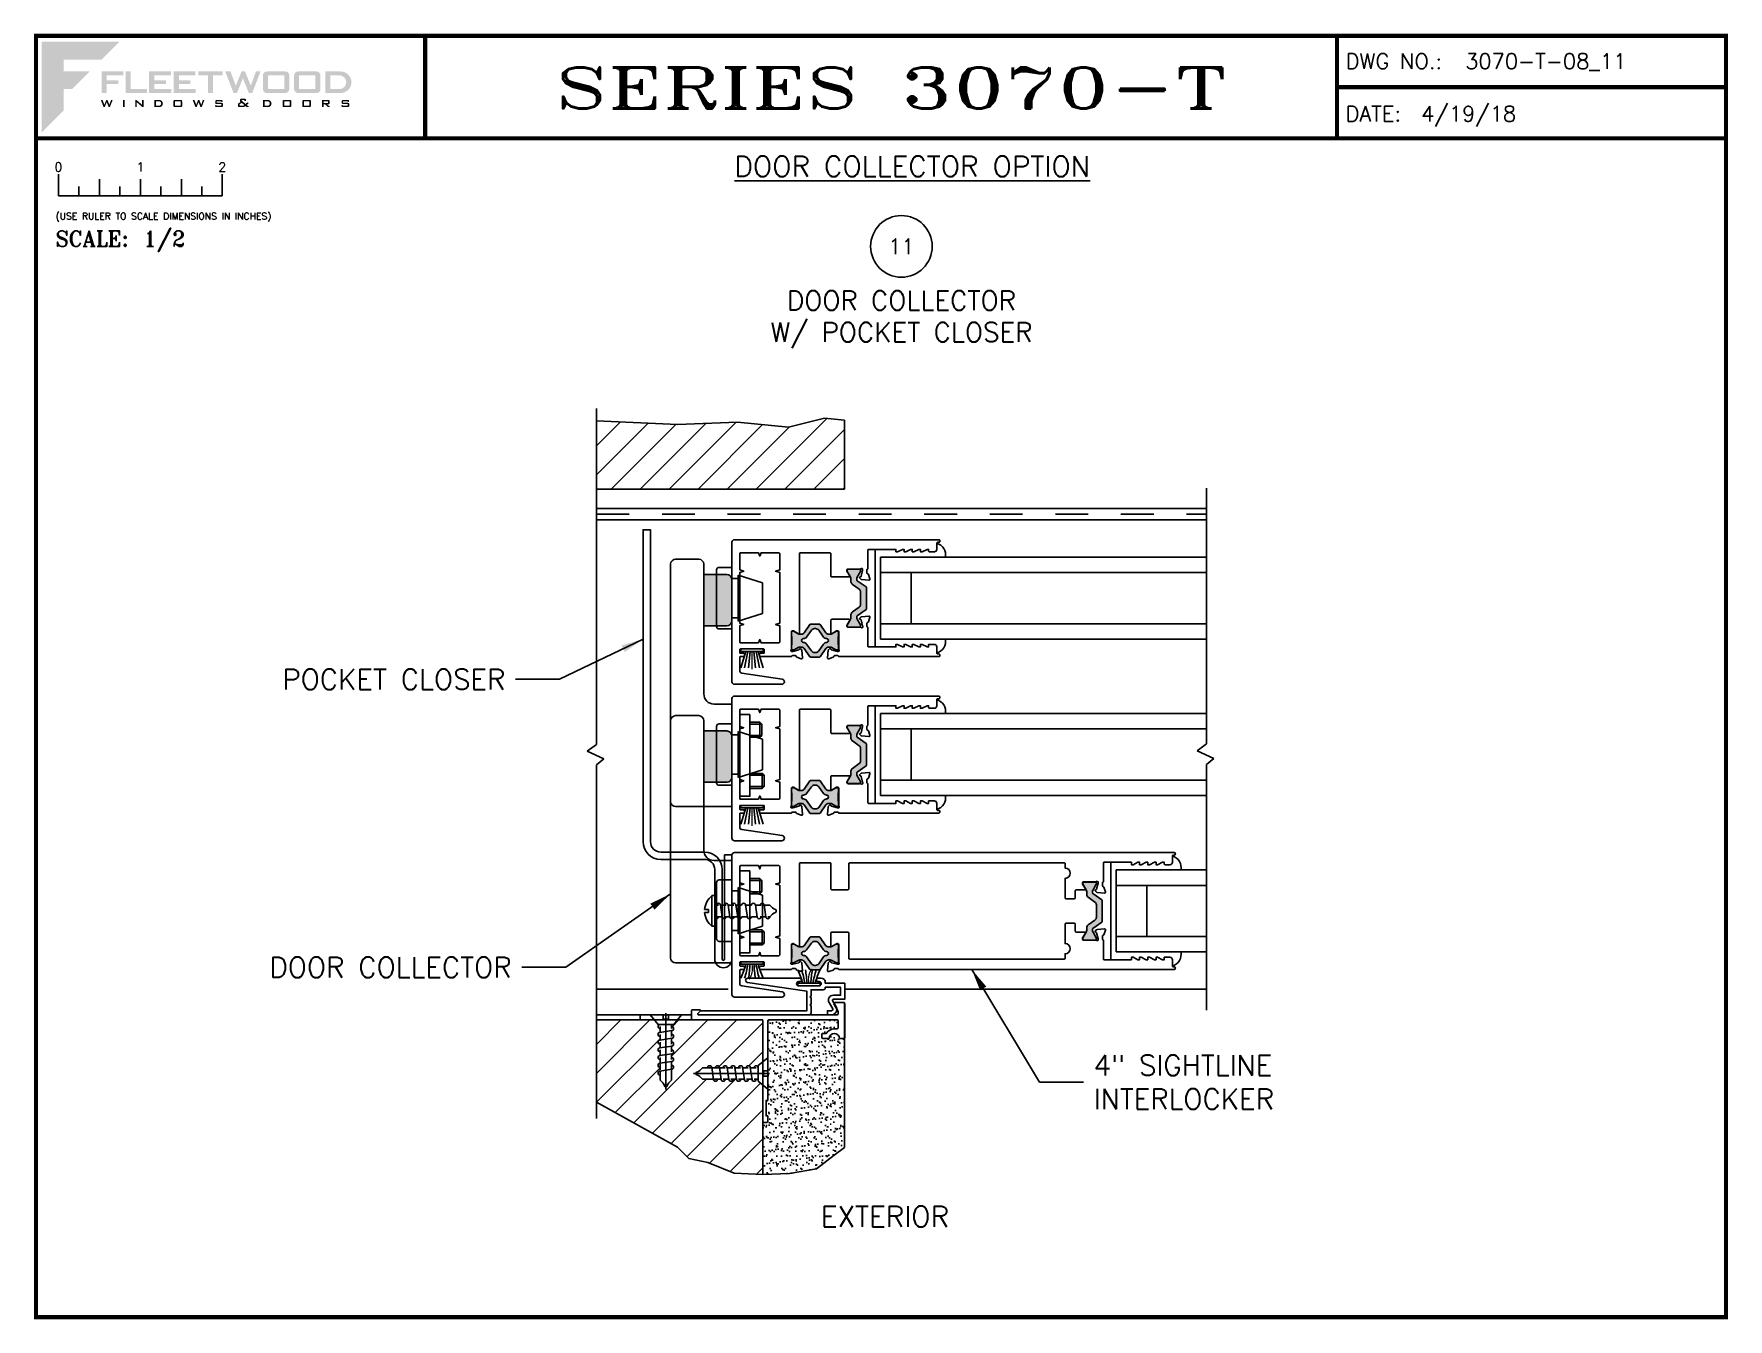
# Paper-space layout 'DETAIL 11' of a CAD drawing. Extents: x 0.1 to 10.5, y 0.1 to 7.9.
# The model-space entities are those that its viewports show. They can reach past a viewport. Long polylines and large blocks are cut down to what shows.
import ezdxf
from ezdxf.enums import TextEntityAlignment as Align

# ---------------------------------------------------------------- set-up
doc = ezdxf.new("R2010")
doc.units = 0
doc.header["$LTSCALE"] = 0.25
doc.header["$MEASUREMENT"] = 0
doc.linetypes.add('HIDDEN', pattern=[0.375, 0.25, -0.125])
doc.layers.get('0').update_dxf_attribs({"linetype": 'CONTINUOUS'})
for name, color, linetype in [('01', 1, 'CONTINUOUS'), ('03', 3, 'CONTINUOUS'), ('06', 6, 'HIDDEN'), ('ALUM-RED', 1, 'CONTINUOUS'), ('DIM', 7, 'CONTINUOUS'), ('DOOR_COLLECTOR', 6, 'CONTINUOUS'), ('FRAME', 1, 'CONTINUOUS'), ('GLASS-VINYL', 7, 'CONTINUOUS'), ('I-STRUT', 7, 'CONTINUOUS'), ('MISC', 7, 'CONTINUOUS'), ('RUBBER_BUMPER', 7, 'CONTINUOUS'), ('SEAL', 7, 'CONTINUOUS'), ('SILL-PAN', 7, 'CONTINUOUS'), ('TEXT', 7, 'CONTINUOUS'), ('TITLE-BLOCK', 7, 'CONTINUOUS'), ('TRACK', 7, 'CONTINUOUS'), ('VENT', 5, 'CONTINUOUS'), ('WALL', 7, 'CONTINUOUS')]:
    doc.layers.add(name, color=color, linetype=linetype)
doc.layers.add('VP', color=40, linetype='CONTINUOUS', plot=False)
doc.layers.get('VP').off()
doc.styles.add('ROMANS', font='romans')
doc.styles.add('ROMANT', font='romant')
doc.styles.add('SIMPLEX-094', font='simplex.shx', dxfattribs={"height": 0.094})
doc.styles.get("Standard").update_dxf_attribs({"font": 'simplex.shx'})
doc.dimstyles.new('ONE-HALF SCALE', dxfattribs={"dimscale": 0.75, "dimtxt": 0.18, "dimasz": 0.18, "dimexe": 0.18, "dimexo": 0.125, "dimgap": 0.09, "dimtad": 0, "dimtih": 1, "dimtoh": 1, "dimdec": 4, "dimlfac": 2, "dimzin": 0, "dimdsep": 46, "dimlunit": 4, "dimtxsty": 'Standard', "dimcen": 0.09, "dimadec": 0, "dimazin": 0, "dimtfac": 1, "dimtdec": 4, "dimtofl": 0, "dimtmove": 0, "dimatfit": 3, "dimfxl": 0, "dimtolj": 1, "dimtzin": 0, "dimarcsym": 0})

psp = doc.layouts.new('DETAIL 11')

# ---------------------------------------------------------------- texts
at = {"layer": 'DIM'}
psp.add_text('EXTERIOR', height=0.125, dxfattribs=at).set_placement((5.337, 0.644), align=Align.CENTER)
at = {"layer": 'DIM', "insert": (5.504, 7.111), "char_height": 0.125, "width": 5.18075, "attachment_point": 5}
psp.add_mtext('{\\LDOOR COLLECTOR OPTION}', dxfattribs=at)
at = {"layer": 'TEXT', "char_height": 0.124}
for s, insert, attachment_point in [('POCKET CLOSER', (3.021, 3.983), 6), ('DOOR COLLECTOR', (3.059, 2.227), 6), ('4" SIGHTLINE\\PINTERLOCKER', (6.611, 1.526), 4)]:
    psp.add_mtext(s, dxfattribs=dict(at, insert=insert, attachment_point=attachment_point))

msp = doc.modelspace()

# ---------------------------------------------------------------- blocks, each defined once
blk = doc.blocks.new('Fleetwood_Logo_6-10-15')
h = blk.add_hatch(color=154)
h.dxf.hatch_style = 1
h.paths.add_polyline_path([(0.2526, -0.0017), (0.0019, -0.0017), (0.0019, -0.2942), (0.0725, -0.2236), (0.0725, -0.1535), (0.1007, -0.1535), (0.1567, -0.0976), (0.0725, -0.0976), (0.0725, -0.0596), (0.1946, -0.0596)])
h = blk.add_hatch(color=251)
h.dxf.hatch_style = 1
h.paths.add_polyline_path([(0.2487, -0.1256), (0.2112, -0.1256), (0.2112, -0.1102), (0.2647, -0.1102), (0.2647, -0.0976), (0.1946, -0.0976), (0.1946, -0.1667), (0.2112, -0.1667), (0.2112, -0.1377), (0.2487, -0.1377)])
h = blk.add_hatch(color=251)
h.dxf.hatch_style = 1
h.paths.add_polyline_path([(0.2886, -0.0976), (0.272, -0.0976), (0.272, -0.1667), (0.3401, -0.1667), (0.3401, -0.1535), (0.2886, -0.1535)])
h = blk.add_hatch(color=251)
h.dxf.hatch_style = 1
h.paths.add_polyline_path([(0.4175, -0.0976), (0.3474, -0.0976), (0.3474, -0.1667), (0.4185, -0.1667), (0.4185, -0.1534), (0.364, -0.1534), (0.364, -0.1377), (0.4015, -0.1377), (0.4015, -0.1256), (0.364, -0.1256), (0.364, -0.1102), (0.4175, -0.1102)])
h = blk.add_hatch(color=251)
h.dxf.hatch_style = 1
h.paths.add_polyline_path([(0.4965, -0.0976), (0.4264, -0.0976), (0.4264, -0.1667), (0.4975, -0.1667), (0.4975, -0.1534), (0.443, -0.1534), (0.443, -0.1377), (0.4804, -0.1377), (0.4804, -0.1256), (0.443, -0.1256), (0.443, -0.1102), (0.4965, -0.1102)])
h = blk.add_hatch(color=251)
h.dxf.hatch_style = 1
h.paths.add_polyline_path([(0.5842, -0.0976), (0.5054, -0.0976), (0.5054, -0.1102), (0.5365, -0.1102), (0.5365, -0.1667), (0.5531, -0.1667), (0.5531, -0.1102), (0.5842, -0.1102)])
h = blk.add_hatch(color=251)
h.dxf.hatch_style = 1
h.paths.add_polyline_path([(0.6089, -0.0976), (0.5921, -0.0976), (0.6188, -0.1667), (0.63, -0.1667), (0.6489, -0.1192), (0.6679, -0.1667), (0.6789, -0.1667), (0.7056, -0.0976), (0.6908, -0.0976), (0.6742, -0.1433), (0.6558, -0.0976), (0.6446, -0.0976), (0.6261, -0.1433)])
h = blk.add_hatch(color=251)
h.dxf.hatch_style = 1
h.paths.add_polyline_path([(0.7853, -0.0976), (0.726, -0.0976, 0.414214), (0.7133, -0.1102), (0.7133, -0.154, 0.414214), (0.726, -0.1667), (0.7853, -0.1667, 0.414214), (0.798, -0.154), (0.798, -0.1102, 0.414214)])
h.paths.add_polyline_path([(0.7819, -0.1102), (0.7819, -0.154), (0.7294, -0.154), (0.7294, -0.1102)], flags=16)
h = blk.add_hatch(color=251)
h.dxf.hatch_style = 1
h.paths.add_polyline_path([(0.8856, -0.0976), (0.8262, -0.0976, 0.414214), (0.8136, -0.1102), (0.8136, -0.154, 0.414214), (0.8262, -0.1667), (0.8856, -0.1667, 0.414214), (0.8982, -0.154), (0.8982, -0.1102, 0.414214)])
h.paths.add_polyline_path([(0.8822, -0.1102), (0.8822, -0.154), (0.8296, -0.154), (0.8296, -0.1102)], flags=16)
h = blk.add_hatch(color=251)
h.dxf.hatch_style = 1
h.paths.add_polyline_path([(0.9632, -0.0976), (0.914, -0.0976), (0.914, -0.1667), (0.9632, -0.1667, 1)])
h.paths.add_polyline_path([(0.9301, -0.1102), (0.9593, -0.1102, -1), (0.9593, -0.154), (0.9301, -0.154)], flags=16)
h = blk.add_hatch(color=7)
h.dxf.hatch_style = 1
h.paths.add_polyline_path([(0.2301, -0.1891), (0.2251, -0.1891), (0.2196, -0.2043), (0.2134, -0.1891), (0.2097, -0.1891), (0.2035, -0.2043), (0.1978, -0.1891), (0.1922, -0.1891), (0.2011, -0.2121), (0.2048, -0.2121), (0.2112, -0.1963), (0.2175, -0.2121), (0.2212, -0.2121)])
h = blk.add_hatch(color=7)
h.dxf.hatch_style = 1
h.paths.add_polyline_path([(0.2691, -0.1891), (0.2637, -0.1891), (0.2637, -0.2118), (0.2637, -0.2121), (0.2691, -0.2121)])
h = blk.add_hatch(color=7)
h.dxf.hatch_style = 1
h.paths.add_polyline_path([(0.3077, -0.1964), (0.3259, -0.2121), (0.3298, -0.2121), (0.3298, -0.1891), (0.325, -0.1891), (0.325, -0.2047), (0.3067, -0.1891), (0.3029, -0.1891), (0.3029, -0.2121), (0.3077, -0.2121)])
h = blk.add_hatch(color=7)
h.dxf.hatch_style = 1
h.paths.add_polyline_path([(0.3801, -0.1891), (0.3637, -0.1891), (0.3637, -0.2121), (0.3801, -0.2121, 1)])
h.paths.add_polyline_path([(0.3691, -0.2079), (0.3691, -0.1933), (0.3788, -0.1933, -1), (0.3788, -0.2079)], flags=16)
h = blk.add_hatch(color=7)
h.dxf.hatch_style = 1
h.paths.add_polyline_path([(0.4537, -0.2079), (0.4537, -0.1933, 0.414214), (0.4495, -0.1891), (0.4297, -0.1891, 0.414214), (0.4255, -0.1933), (0.4255, -0.2079, 0.414214), (0.4297, -0.2121), (0.4495, -0.2121, 0.414214)])
h.paths.add_polyline_path([(0.4308, -0.2079), (0.4308, -0.1933), (0.4484, -0.1933), (0.4484, -0.2079)], flags=16)
h = blk.add_hatch(color=7)
h.dxf.hatch_style = 1
h.paths.add_polyline_path([(0.5253, -0.1891), (0.5203, -0.1891), (0.5148, -0.2043), (0.5087, -0.1891), (0.5049, -0.1891), (0.4988, -0.2043), (0.493, -0.1891), (0.4874, -0.1891), (0.4963, -0.2121), (0.5001, -0.2121), (0.5064, -0.1963), (0.5127, -0.2121), (0.5164, -0.2121)])
h = blk.add_hatch(color=7)
h.dxf.hatch_style = 1
h.paths.add_polyline_path([(0.5801, -0.1891), (0.5643, -0.1891, 0.414214), (0.56, -0.1933), (0.56, -0.1981, 0.414214), (0.5643, -0.2024), (0.58, -0.2024), (0.58, -0.2078), (0.5637, -0.2078), (0.5637, -0.2052), (0.5591, -0.2062), (0.5591, -0.2078, 0.414214), (0.5634, -0.2121), (0.5805, -0.2121, 0.414214), (0.5848, -0.2078), (0.5848, -0.2024, 0.414214), (0.5805, -0.1982), (0.5648, -0.1982), (0.5648, -0.193), (0.5798, -0.193), (0.5798, -0.1958), (0.5843, -0.1948), (0.5843, -0.1933, 0.414214)])
h = blk.add_hatch(color=7)
h.dxf.hatch_style = 1
h.paths.add_polyline_path([(0.645, -0.1913, -0.222262), (0.6447, -0.1906), (0.6447, -0.1892), (0.6535, -0.1892), (0.6535, -0.193), (0.6587, -0.1918), (0.6587, -0.189, 0.414214), (0.6544, -0.1847), (0.6437, -0.1847, 0.414214), (0.6394, -0.189), (0.6394, -0.1922, 0.222262), (0.6407, -0.1948), (0.6415, -0.1955), (0.6345, -0.1998, 0.260684), (0.6329, -0.2027), (0.6329, -0.2078, 0.414214), (0.6372, -0.2121), (0.6514, -0.2121, 0.17577), (0.6536, -0.2113), (0.657, -0.2085), (0.6614, -0.2121), (0.6699, -0.2121), (0.6613, -0.2049), (0.6676, -0.1997), (0.6637, -0.1964), (0.6574, -0.2017)])
h.paths.add_polyline_path([(0.6532, -0.2052), (0.6509, -0.2072, -0.17577), (0.6502, -0.2074), (0.6382, -0.2074), (0.6382, -0.2033, -0.260684), (0.6387, -0.2025), (0.6451, -0.1985)], flags=16)
h = blk.add_hatch(color=7)
h.dxf.hatch_style = 1
h.paths.add_polyline_path([(0.7294, -0.1891), (0.713, -0.1891), (0.713, -0.2121), (0.7294, -0.2121, 1)])
h.paths.add_polyline_path([(0.7184, -0.2079), (0.7184, -0.1933), (0.7281, -0.1933, -1), (0.7281, -0.2079)], flags=16)
h = blk.add_hatch(color=7)
h.dxf.hatch_style = 1
h.paths.add_polyline_path([(0.8045, -0.2079), (0.8045, -0.1933, 0.414214), (0.8003, -0.1891), (0.7805, -0.1891, 0.414214), (0.7763, -0.1933), (0.7763, -0.2079, 0.414214), (0.7805, -0.2121), (0.8003, -0.2121, 0.414214)])
h.paths.add_polyline_path([(0.7816, -0.2079), (0.7816, -0.1933), (0.7992, -0.1933), (0.7992, -0.2079)], flags=16)
h = blk.add_hatch(color=7)
h.dxf.hatch_style = 1
h.paths.add_polyline_path([(0.8678, -0.2079), (0.8678, -0.1933, 0.414214), (0.8636, -0.1891), (0.8438, -0.1891, 0.414214), (0.8396, -0.1933), (0.8396, -0.2079, 0.414214), (0.8438, -0.2121), (0.8636, -0.2121, 0.414214)])
h.paths.add_polyline_path([(0.8449, -0.2079), (0.8449, -0.1933), (0.8624, -0.1933), (0.8624, -0.2079)], flags=16)
h = blk.add_hatch(color=7)
h.dxf.hatch_style = 1
h.paths.add_polyline_path([(0.9277, -0.1993), (0.9277, -0.1933, 0.414214), (0.9235, -0.1891), (0.9028, -0.1891), (0.9028, -0.2121), (0.9082, -0.2121), (0.9082, -0.2035), (0.9131, -0.2035), (0.9224, -0.2121), (0.9303, -0.2121), (0.9197, -0.2035), (0.9235, -0.2035, 0.414214)])
h.paths.add_polyline_path([(0.9082, -0.1993), (0.9082, -0.1933), (0.9214, -0.1933, -0.414214), (0.9224, -0.1943), (0.9224, -0.1983, -0.414214), (0.9214, -0.1993)], flags=16)
h = blk.add_hatch(color=7)
h.dxf.hatch_style = 1
h.paths.add_polyline_path([(0.9867, -0.1982), (0.971, -0.1982), (0.971, -0.193), (0.9859, -0.193), (0.9859, -0.1958), (0.9905, -0.1948), (0.9905, -0.1933, 0.414214), (0.9863, -0.1891), (0.9705, -0.1891, 0.414214), (0.9662, -0.1933), (0.9662, -0.1981, 0.414214), (0.9705, -0.2024), (0.9862, -0.2024), (0.9862, -0.2078), (0.9699, -0.2078), (0.9699, -0.2052), (0.9653, -0.2062), (0.9653, -0.2078, 0.414214), (0.9696, -0.2121), (0.9867, -0.2121, 0.414214), (0.991, -0.2078), (0.991, -0.2024, 0.414214)])
blk = doc.blocks.new('A-SIZE_L')
for p, q in [((8.095, 7.907), (8.095, 7.282)), ((8.095, 7.594), (10.47, 7.594)), ((0.157, 7.282), (10.47, 7.282))]:
    blk.add_line(p, q)
at = {"const_width": 0.025}
for points in [[(0.157, 7.907), (10.47, 7.907), (10.47, 0.093), (0.157, 0.093), (0.157, 7.907)], [(2.532, 7.907), (2.532, 7.282)], [(8.095, 7.907), (8.095, 7.282)], [(8.095, 7.594), (10.47, 7.594)], [(0.157, 7.282), (10.47, 7.282)]]:
    blk.add_lwpolyline(points, dxfattribs=at)
at = {"xscale": 1.898091133004928, "yscale": 1.898091133004928, "zscale": 1.898091133004928}
blk.add_blockref('Fleetwood_Logo_6-10-15', (0.188, 7.875), dxfattribs=at)
for s, style, p in [('DWG NO.:', 'SIMPLEX-094', (8.149, 7.705)), ('DATE:', 'SIMPLEX-094', (8.148, 7.385)), ('SCALE:', 'ROMANT', (0.276, 6.623))]:
    blk.add_text(s, height=0.094, dxfattribs=dict(style=style)).set_placement(p)
for tag, p, style in [('DWG_NO', (8.878, 7.705), 'SIMPLEX-094'), ('DATE', (8.609, 7.385), 'SIMPLEX-094'), ('SCALE', (0.814, 6.623), 'ROMANT')]:
    blk.add_attdef(tag, p, '', height=0.094, dxfattribs=dict(style=style))
for tag, height, style, width, p, p2 in [('DWG_NO', 0.094, 'SIMPLEX-094', 2.60233, (8.876, 7.704), (10.367, 7.704)), ('PRODUCT', 0.25, 'ROMANT', 2.260212, (3.282, 7.465), (7.345, 7.465))]:
    blk.add_attdef(tag, text='', height=height, dxfattribs=dict(style=style, width=width)).set_placement(p, p2, align=Align.FIT)
blk = doc.blocks.new('sectball')
blk.add_circle((0, 0), 0.125)
blk.add_attdef('NO', text='', height=0.062).set_placement((0, 0), align=Align.MIDDLE_CENTER)
for tag, p in [('LINE1', (0, -0.2588)), ('LINE2', (0, -0.3864)), ('LINE3', (0, -0.5214))]:
    blk.add_attdef(tag, text='', height=0.078).set_placement(p, align=Align.CENTER)
blk = doc.blocks.new('Half')
for p, q in [((0.137, -0.219), (0.137, -0.35)), ((0.262, -0.294), (0.262, -0.35)), ((0.387, -0.249), (0.387, -0.35)), ((0.512, -0.294), (0.512, -0.35)), ((0.637, -0.249), (0.637, -0.35)), ((0.762, -0.294), (0.762, -0.35)), ((0.887, -0.249), (0.887, -0.35)), ((1.012, -0.294), (1.012, -0.35)), ((1.137, -0.219), (1.137, -0.35)), ((0.137, -0.35), (1.137, -0.35))]:
    blk.add_line(p, q)
for s, p in [('0', (0.137, -0.219)), ('1', (0.637, -0.219)), ('2', (1.137, -0.219))]:
    blk.add_text(s, height=0.055).set_placement(p, align=Align.BOTTOM_CENTER)
at = {"style": 'ROMANS'}
blk.add_text('(USE RULER TO SCALE DIMENSIONS IN INCHES)', height=0.04115, dxfattribs=at).set_placement((0.12, -0.495))
blk = doc.blocks.new('A$C3DB10A03')
at = {"linetype": 'Continuous'}
for p, q in [((0.213, 0.263), (0.112, 0.263)), ((0.246, 0.118), (0.224, 0.267)), ((0.307, 0.263), (0.237, 0.263)), ((0.34, 0.118), (0.318, 0.267)), ((0.388, 0.263), (0.319, 0.263)), ((0.434, 0.118), (0.412, 0.267)), ((0.483, 0.263), (0.413, 0.263)), ((0.528, 0.118), (0.507, 0.267)), ((0.577, 0.263), (0.507, 0.263)), ((0.623, 0.118), (0.601, 0.267)), ((0.671, 0.263), (0.601, 0.263)), ((0.717, 0.118), (0.695, 0.267)), ((0.766, 0.263), (0.696, 0.263)), ((0.793, 0.243), (0.79, 0.267)), ((0.793, 0.263), (0.79, 0.263)), ((0.034, 0.199), (0.034, 0.186)), ((0.245, 0.122), (0.112, 0.122)), ((0.339, 0.122), (0.237, 0.122)), ((0.433, 0.122), (0.364, 0.122)), ((0.528, 0.122), (0.458, 0.122)), ((0.622, 0.122), (0.553, 0.122)), ((0.716, 0.122), (0.647, 0.122)), ((0.793, 0.122), (0.741, 0.122))]:
    blk.add_line(p, q, dxfattribs=at)
for p, q in [((0.909, 0.385), (0.793, 0.288)), ((0.793, 0.097), (0.793, 0.288)), ((0.857, 0.161), (0.857, 0.224)), ((0.909, 0.224), (0.857, 0.224)), ((0.909, 0.224), (0.909, 0.385)), ((0.929, 0.192), (0, 0.192)), ((0.909, 0), (0.793, 0.097)), ((0.909, 0.161), (0.857, 0.161)), ((0.909, 0), (0.909, 0.161))]:
    blk.add_line(p, q)
for centre, radius, start, end in [((0.044, 0.199), 0.00998, 101.7651, 180), ((-0.012, 0.351), 0.152, 290.7051, 324.5638), ((0.2, 0.263), 0.0244, 0, 180), ((0.294, 0.263), 0.0244, 0, 180), ((0.388, 0.263), 0.0244, 0, 180), ((0.483, 0.263), 0.0244, 0, 180), ((0.483, 0.263), 0.0244, 0, 180), ((0.577, 0.263), 0.0244, 0, 180), ((0.671, 0.263), 0.0244, 0, 180), ((0.671, 0.263), 0.0244, 0, 180), ((0.766, 0.263), 0.0244, 0, 180), ((0.766, 0.263), 0.0244, 0, 180), ((0.044, 0.186), 0.00998, 180, 258.2349), ((-0.012, 0.034), 0.152, 35.4362, 69.2949), ((0.27, 0.122), 0.0244, 180, 0), ((0.364, 0.122), 0.0244, 180, 0), ((0.458, 0.122), 0.0244, 180, 0), ((0.553, 0.122), 0.0244, 180, 0), ((0.647, 0.122), 0.0244, 180, 0), ((0.741, 0.122), 0.0244, 180, 0)]:
    blk.add_arc(centre, radius, start, end, dxfattribs=at)
blk = doc.blocks.new('A$C078B526A')
for p, q in [((0, 0.909), (0.097, 0.793)), ((0.161, 0.909), (0, 0.909)), ((0.161, 0.909), (0.161, 0.857)), ((0.224, 0.857), (0.161, 0.857)), ((0.192, 0.929), (0.192, 0)), ((0.224, 0.909), (0.224, 0.857)), ((0.385, 0.909), (0.224, 0.909)), ((0.385, 0.909), (0.288, 0.793)), ((0.288, 0.793), (0.097, 0.793))]:
    blk.add_line(p, q)
at = {"linetype": 'Continuous'}
for p, q in [((0.142, 0.793), (0.118, 0.79)), ((0.267, 0.717), (0.118, 0.695)), ((0.267, 0.623), (0.118, 0.601)), ((0.122, 0.793), (0.122, 0.79)), ((0.122, 0.766), (0.122, 0.696)), ((0.122, 0.671), (0.122, 0.601)), ((0.263, 0.793), (0.263, 0.741)), ((0.263, 0.716), (0.263, 0.647)), ((0.263, 0.622), (0.263, 0.553)), ((0.267, 0.528), (0.118, 0.507)), ((0.267, 0.434), (0.118, 0.412)), ((0.122, 0.577), (0.122, 0.507)), ((0.122, 0.483), (0.122, 0.413)), ((0.263, 0.528), (0.263, 0.458)), ((0.263, 0.433), (0.263, 0.364)), ((0.267, 0.34), (0.118, 0.318)), ((0.267, 0.246), (0.118, 0.224)), ((0.122, 0.388), (0.122, 0.319)), ((0.122, 0.307), (0.122, 0.237)), ((0.122, 0.213), (0.122, 0.112)), ((0.263, 0.339), (0.263, 0.237)), ((0.263, 0.245), (0.263, 0.112)), ((0.186, 0.034), (0.199, 0.034))]:
    blk.add_line(p, q, dxfattribs=at)
for centre, radius, start, end in [((0.122, 0.766), 0.0244, 90, 270), ((0.122, 0.766), 0.0244, 90, 270), ((0.122, 0.671), 0.0244, 90, 270), ((0.122, 0.671), 0.0244, 90, 270), ((0.263, 0.741), 0.0244, 270, 90), ((0.263, 0.647), 0.0244, 270, 90), ((0.122, 0.577), 0.0244, 90, 270), ((0.122, 0.483), 0.0244, 90, 270), ((0.122, 0.483), 0.0244, 90, 270), ((0.263, 0.553), 0.0244, 270, 90), ((0.263, 0.458), 0.0244, 270, 90), ((0.122, 0.388), 0.0244, 90, 270), ((0.122, 0.294), 0.0244, 90, 270), ((0.122, 0.2), 0.0244, 90, 270), ((0.263, 0.364), 0.0244, 270, 90), ((0.263, 0.27), 0.0244, 270, 90), ((0.034, -0.012), 0.152, 20.7051, 54.5638), ((0.186, 0.044), 0.00998, 191.7651, 270), ((0.199, 0.044), 0.00998, 270, 348.2349), ((0.351, -0.012), 0.152, 125.4362, 159.2949)]:
    blk.add_arc(centre, radius, start, end, dxfattribs=at)
blk = doc.blocks.new('25064-18mmX6mm-I-STRUT')
at = {"layer": 'I-STRUT'}
h = blk.add_hatch(color=256, dxfattribs=at)
h.dxf.hatch_style = 1
h.paths.add_polyline_path([(-0.22, 0.353, 0.414214), (-0.236, 0.338, 0.469068), (-0.235, 0.326), (-0.189, 0.246), (-0.189, 0.199, 0.244698), (-0.172, 0.167), (-0.088, 0.108, -0.244698), (-0.071, 0.076), (-0.071, -0.077, -0.244698), (-0.088, -0.11), (-0.172, -0.169, 0.384668), (-0.192, -0.218, -0.227519), (-0.195, -0.258), (-0.235, -0.327, 0.131652), (-0.236, -0.331, 0.640011), (-0.22, -0.355), (-0.087, -0.355, 0.414214), (-0.071, -0.339, 0.469068), (-0.072, -0.327), (-0.118, -0.247), (-0.118, -0.217), (-0.005, -0.138, 0.244698), (0, -0.129), (0, -0.127), (0, 0.127, 0.244698), (-0.005, 0.137), (-0.118, 0.216), (-0.118, 0.246), (-0.072, 0.326, 0.131652), (-0.071, 0.33, 0.640011), (-0.087, 0.353)])
blk.add_lwpolyline([(0, -0.13), (0, -0.127), (0, 0.127, 0.244698), (-0.005, 0.137), (-0.113, 0.212, -0.244698), (-0.118, 0.222), (-0.118, 0.233, -0.131652), (-0.112, 0.257), (-0.072, 0.326, 0.131652), (-0.071, 0.33), (-0.071, 0.338, 0.414214), (-0.087, 0.353), (-0.22, 0.353, 0.414214), (-0.236, 0.338), (-0.236, 0.33, 0.131652), (-0.235, 0.326), (-0.195, 0.257, -0.131652), (-0.189, 0.233), (-0.189, 0.199, 0.244698), (-0.172, 0.167), (-0.088, 0.108, -0.244698), (-0.071, 0.076), (-0.071, -0.077, -0.244698), (-0.088, -0.11), (-0.172, -0.169, 0.244698), (-0.189, -0.201), (-0.189, -0.235, -0.131652), (-0.195, -0.258), (-0.235, -0.327, 0.131652), (-0.236, -0.331), (-0.236, -0.339, 0.414214), (-0.22, -0.355), (-0.087, -0.355, 0.414214), (-0.071, -0.339), (-0.071, -0.331, 0.131652), (-0.072, -0.327), (-0.112, -0.258, -0.131652), (-0.118, -0.235), (-0.118, -0.224, -0.244698), (-0.113, -0.214), (-0.005, -0.138, 0.244698), (0, -0.129)], format="xyb", dxfattribs=at)
blk = doc.blocks.new('25065-14.6mmX10.2mm-I-STRUT')
at = {"layer": 'I-STRUT'}
h = blk.add_hatch(color=256, dxfattribs=at)
h.dxf.hatch_style = 1
h.paths.add_polyline_path([(-0.221, 0.196, 0.242889), (-0.231, 0.201), (-0.283, 0.201), (-0.336, 0.201, 0.242889), (-0.346, 0.196), (-0.417, 0.095, -0.242889), (-0.449, 0.079), (-0.48, 0.079), (-0.538, 0.112, 0.131652), (-0.544, 0.114, 1.253406), (-0.571, 0.102), (-0.571, 0.059), (-0.571, 0.058, 0.217301), (-0.567, 0.051), (-0.567, -0.051), (-0.571, -0.102, 0.414214), (-0.559, -0.114, 0.629762), (-0.538, -0.112), (-0.48, -0.079), (-0.449, -0.079, -0.242889), (-0.417, -0.095), (-0.346, -0.196, 0.242889), (-0.336, -0.201), (-0.283, -0.201), (-0.231, -0.201, 0.242889), (-0.221, -0.196), (-0.15, -0.095, -0.242889), (-0.118, -0.079), (-0.087, -0.079), (-0.029, -0.112, 0.131652), (-0.023, -0.114, 1.253406), (0.004, -0.102), (0.004, -0.059), (0.004, -0.058, 0.217301), (0, -0.051), (0, 0.051), (0.004, 0.102, 0.414214), (-0.008, 0.114, 0.629762), (-0.029, 0.112), (-0.087, 0.079), (-0.118, 0.079, -0.242889), (-0.15, 0.095)])
h.paths.add_polyline_path([(-0.239, 0.126), (-0.181, 0.044, 0.244669), (-0.142, 0.024, -1.006741), (-0.142, -0.023, 0.244669), (-0.181, -0.043), (-0.239, -0.126, -0.242889), (-0.278, -0.145), (-0.283, -0.145), (-0.289, -0.145, -0.242889), (-0.328, -0.126), (-0.386, -0.043, 0.244669), (-0.425, -0.023, -1.006741), (-0.425, 0.024, 0.244669), (-0.386, 0.044), (-0.328, 0.126, -0.242889), (-0.289, 0.146), (-0.283, 0.146), (-0.278, 0.146, -0.242889)], flags=16)
for points in [[(-0.571, -0.059), (-0.571, -0.102, 0.414214), (-0.559, -0.114), (-0.544, -0.114, 0.131652), (-0.538, -0.112), (-0.489, -0.084, -0.131652), (-0.47, -0.079), (-0.449, -0.079, -0.242889), (-0.417, -0.095), (-0.346, -0.196, 0.242889), (-0.336, -0.201), (-0.283, -0.201), (-0.231, -0.201, 0.242889), (-0.221, -0.196), (-0.15, -0.095, -0.242889), (-0.118, -0.079), (-0.097, -0.079, -0.131652), (-0.078, -0.084), (-0.029, -0.112, 0.131652), (-0.023, -0.114), (-0.008, -0.114, 0.414214), (0.004, -0.102), (0.004, -0.059, 0.236068), (0, -0.051), (0, 0.051, 0.236068), (0.004, 0.059), (0.004, 0.102, 0.414214), (-0.008, 0.114), (-0.023, 0.114, 0.131652), (-0.029, 0.112), (-0.078, 0.084, -0.131652), (-0.097, 0.079), (-0.118, 0.079, -0.242889), (-0.15, 0.095), (-0.221, 0.196, 0.242889), (-0.231, 0.201), (-0.283, 0.201), (-0.336, 0.201, 0.242889), (-0.346, 0.196), (-0.417, 0.095, -0.242889), (-0.449, 0.079), (-0.47, 0.079, -0.131652), (-0.489, 0.084), (-0.538, 0.112, 0.131652), (-0.544, 0.114), (-0.559, 0.114, 0.414214), (-0.571, 0.102), (-0.571, 0.059, 0.236068), (-0.567, 0.051), (-0.567, -0.051, 0.236068)], [(-0.425, -0.023, -0.244669), (-0.386, -0.043), (-0.328, -0.126, 0.242889), (-0.289, -0.145), (-0.283, -0.145), (-0.278, -0.145, 0.242889), (-0.239, -0.126), (-0.181, -0.043, -0.244669), (-0.142, -0.023, 1.006741), (-0.142, 0.024, -0.244669), (-0.181, 0.044), (-0.239, 0.126, 0.242889), (-0.278, 0.146), (-0.283, 0.146), (-0.289, 0.146, 0.242889), (-0.328, 0.126), (-0.386, 0.044, -0.244669), (-0.425, 0.024, 1.006741)]]:
    blk.add_lwpolyline(points, format="xyb", close=True, dxfattribs=at)
blk = doc.blocks.new('3727-1-THERMAL-SLIDING-INTERLOCKER')
at = {"layer": 'VENT'}
for points in [[(2.5, 0.84), (2.5, 0.764, -0.414214), (2.47, 0.734), (2.41, 0.734, -0.414214), (2.4, 0.744), (2.4, 0.764), (2.38, 0.764), (2.32, 0.734), (2.3, 0.734), (2.3, 0.764), (2.28, 0.764), (2.22, 0.734), (2.2, 0.734), (2.2, 0.764), (2.18, 0.764), (2.12, 0.734), (2.1, 0.734), (2.1, 0.764), (2.08, 0.764), (2.02, 0.734), (2, 0.734), (2, 0.764), (1.667, 0.764, 0.414214), (1.657, 0.754), (1.657, 0.524, 0.414214), (1.645, 0.512), (1.645, 0.478, 0.359508), (1.655, 0.466, -0.263725), (1.664, 0.459), (1.683, 0.404), (1.683, 0.404, -0.548619), (1.671, 0.388), (1.58, 0.396, -0.176327), (1.573, 0.4), (1.559, 0.414, -0.57735), (1.562, 0.427), (1.566, 0.428, 0.267949), (1.575, 0.436), (1.594, 0.508, 0.065543), (1.594, 0.511), (1.594, 0.52, 0.6885), (1.574, 0.528, -0.213422), (1.565, 0.524), (1.413, 0.524, 0.414214), (1.401, 0.512), (1.401, 0.504, 0.137872), (1.403, 0.498), (1.437, 0.442, -0.585524), (1.428, 0.427), (1.216, 0.427, -0.414214), (1.206, 0.437), (1.206, 0.712, 0.414214), (1.196, 0.722), (0.833, 0.722, 0.414214), (0.823, 0.712), (0.823, -0.26, -0.585524), (0.811, -0.266), (0.752, -0.23, 0.137872), (0.746, -0.229), (0.738, -0.229, 0.414214), (0.726, -0.24), (0.726, -0.452, -0.213422), (0.722, -0.461, 0.6885), (0.73, -0.481), (0.739, -0.481, 0.065543), (0.742, -0.481), (0.814, -0.462, 0.267949), (0.822, -0.453), (0.823, -0.449, -0.57735), (0.836, -0.446), (0.85, -0.46, -0.176327), (0.854, -0.467), (0.862, -0.558, -0.548619), (0.846, -0.57), (0.846, -0.57), (0.791, -0.551, -0.263725), (0.784, -0.542, 0.359508), (0.772, -0.532), (0.738, -0.532, 0.414214), (0.726, -0.544), (0.344, -0.544, -0.414214), (0.334, -0.534), (0.334, -0.514, -0.414214), (0.344, -0.504), (0.384, -0.504, 0.414214), (0.394, -0.494), (0.394, -0.461, 0.414214), (0.384, -0.451), (0.104, -0.451, 0.414214), (0.094, -0.461), (0.094, -0.494, 0.414214), (0.104, -0.504), (0.144, -0.504, -0.414214), (0.154, -0.514), (0.154, -0.534, -0.414214), (0.144, -0.544), (0.104, -0.544, 0.414214), (0.094, -0.554), (0.094, -0.715, 0.3714), (0.12, -0.745), (0.612, -0.818, -0.928445), (0.607, -0.882), (0.03, -0.882, -0.414214), (0, -0.852), (0, 0.852, -0.414214), (0.03, 0.882), (2.526, 0.882, -0.414214), (2.536, 0.872), (2.536, 0.86, -0.414214), (2.526, 0.85), (2.51, 0.85, 0.414214)], [(0.094, 0.513), (0.144, 0.497), (0.094, 0.482), (0.094, -0.135), (0.144, -0.151), (0.094, -0.166), (0.094, -0.366, 0.414214), (0.104, -0.376), (0.323, -0.376), (0.338, -0.336), (0.354, -0.376), (0.572, -0.376, 0.414214), (0.582, -0.366), (0.582, -0.167), (0.531, -0.151), (0.582, -0.136), (0.582, 0.482), (0.531, 0.497), (0.582, 0.513), (0.582, 0.712, 0.414214), (0.572, 0.722), (0.354, 0.722), (0.338, 0.682), (0.323, 0.722), (0.104, 0.722, 0.414214), (0.094, 0.712)]]:
    blk.add_lwpolyline(points, format="xyb", close=True, dxfattribs=at)
blk = doc.blocks.new('3727-2-THERMAL-SLIDING-INTERLOCKER')
at = {"layer": 'VENT'}
blk.add_lwpolyline([(1.181, -0.57), (1.235, -0.551, 0.263725), (1.243, -0.542, -0.359508), (1.254, -0.532), (1.289, -0.532, -0.414214), (1.301, -0.544), (2.525, -0.544, 0.414214), (2.535, -0.534), (2.535, -0.522, 0.414214), (2.525, -0.512), (2.509, -0.512, -0.414214), (2.499, -0.502), (2.499, -0.426, 0.414214), (2.469, -0.396), (2.399, -0.396), (2.399, -0.426), (2.379, -0.426), (2.319, -0.396), (2.299, -0.396), (2.299, -0.426), (2.279, -0.426), (2.219, -0.396), (2.199, -0.396), (2.199, -0.426), (2.179, -0.426), (2.119, -0.396), (2.099, -0.396), (2.099, -0.426), (2.079, -0.426), (2.019, -0.396), (1.999, -0.396), (1.999, -0.426), (1.666, -0.426, -0.414214), (1.656, -0.416), (1.656, -0.185, -0.414214), (1.645, -0.173), (1.645, -0.138, -0.359508), (1.654, -0.127, 0.263725), (1.663, -0.12), (1.683, -0.065), (1.683, -0.065, 0.548619), (1.671, -0.049), (1.579, -0.057, 0.176327), (1.572, -0.061), (1.558, -0.075, 0.57735), (1.561, -0.088), (1.566, -0.089, -0.267949), (1.574, -0.097), (1.593, -0.169, -0.065543), (1.594, -0.172), (1.594, -0.181, -0.6885), (1.574, -0.189, 0.213422), (1.565, -0.185), (1.412, -0.185, -0.414214), (1.401, -0.173), (1.401, -0.165, -0.137872), (1.403, -0.159), (1.436, -0.104, 0.585524), (1.427, -0.089), (1.216, -0.089, 0.414214), (1.206, -0.099), (1.206, -0.254, 0.585524), (1.222, -0.263), (1.275, -0.23, -0.137872), (1.281, -0.229), (1.289, -0.229, -0.414214), (1.301, -0.24), (1.301, -0.452, 0.213422), (1.305, -0.461, -0.6885), (1.297, -0.481), (1.288, -0.481, -0.065543), (1.285, -0.481), (1.213, -0.462, -0.267949), (1.205, -0.453), (1.204, -0.449, 0.57735), (1.191, -0.446), (1.177, -0.46, 0.176327), (1.173, -0.467), (1.165, -0.558, 0.548619), (1.181, -0.57)], format="xyb", close=True, dxfattribs=at)
blk = doc.blocks.new('A$C1D443341')
for p, q in [((0, 0.719), (0, 0.031)), ((0.188, 0.75), (0.031, 0.75)), ((0.188, 0.75), (0.188, 0)), ((0.264, 0.656), (0.562, 0.563)), ((0.264, 0.656), (0.264, 0.094)), ((0.264, 0.615), (0.188, 0.615)), ((0.562, 0.563), (0.562, 0.187)), ((0.188, 0), (0.031, 0)), ((0.264, 0.135), (0.188, 0.135)), ((0.264, 0.094), (0.562, 0.187))]:
    blk.add_line(p, q)
for centre, start, end in [((0.031, 0.719), 90, 180), ((0.031, 0.031), 180, 270)]:
    blk.add_arc(centre, 0.031, start, end)
blk = doc.blocks.new('*U173')
for p, q in [((0.03, 0.049), (0.228, 0.09)), ((0.03, 0.024), (0.228, 0.043)), ((0.03, -0.024), (0.228, -0.043)), ((0.03, -0.049), (0.228, -0.09))]:
    blk.add_line(p, q)
at = {"layer": 'SEAL'}
for p, q in [((0.228, 0.135), (0.03, 0.074)), ((0.228, -0.135), (0.03, -0.074))]:
    blk.add_line(p, q, dxfattribs=at)
blk.add_lwpolyline([(0, -0.135), (0, 0.135), (0.03, 0.135), (0.03, -0.135)], close=True, dxfattribs=at)
at = {"layer": 'SEAL', "const_width": 0.015}
blk.add_lwpolyline([(0.03, 0), (0.25, 0)], dxfattribs=at)
at = {"flags": 9}
for tag, p in [('MANUFACTURER_PART_#', (0, -0.199)), ('FLEETWOOD_PART_#', (-0.001, -0.249))]:
    blk.add_attdef(tag, p, '', height=0.0312, dxfattribs=at)
blk = doc.blocks.new('3727-SLIDING-INTERLOCK-ASSEMBLY')
for name, p in [('3727-1-THERMAL-SLIDING-INTERLOCKER', (-1.812, -0.172)), ('25064-18mmX6mm-I-STRUT', (-0.171, -0.003)), ('25065-14.6mmX10.2mm-I-STRUT', (-0.515, -0.521)), ('3727-2-THERMAL-SLIDING-INTERLOCKER', (-1.811, -0.172))]:
    blk.add_blockref(name, p)
at = {"layer": 'MISC'}
blk.add_blockref('A$C1D443341', (-2, -0.378), dxfattribs=at)
at = {"layer": 'SEAL', "xscale": -1, "rotation": 90}
blk.add_blockref('*U173', (-1.568, -0.623), dxfattribs=at)
blk = doc.blocks.new('A$C72B7364F')
at = {"linetype": 'Continuous'}
for p, q in [((0, 0.0517), (0.0125, 0.0517)), ((0.0125, 0.0517), (0.0125, 0.0418)), ((0.0224, 0.0935), (0.0313, 0.0935)), ((0.0224, 0.0935), (0.0224, 0)), ((0.0313, 0.0935), (0.0313, 0)), ((0.0313, 0.0644), (0.0425, 0.0644)), ((0.0485, 0.0654), (0.0539, 0.028)), ((0.0487, 0.0644), (0.0661, 0.0644)), ((0.0721, 0.0654), (0.0775, 0.028)), ((0.0723, 0.0644), (0.0896, 0.0644)), ((0.0956, 0.0654), (0.1011, 0.028)), ((0.0958, 0.0644), (0.1132, 0.0644)), ((0.1253, 0.0654), (0.1307, 0.028)), ((0.1255, 0.0644), (0.1429, 0.0644)), ((0.155, 0.0654), (0.1604, 0.028)), ((0.1552, 0.0644), (0.1725, 0.0644)), ((0.1817, 0.0654), (0.1871, 0.028)), ((0.1819, 0.0644), (0.1992, 0.0644)), ((0, 0.0418), (0.0125, 0.0418)), ((0.0364, 0.0291), (0.0539, 0.0291)), ((0.06, 0.0291), (0.0774, 0.0291)), ((0.0835, 0.0291), (0.101, 0.0291)), ((0.1132, 0.0291), (0.1306, 0.0291)), ((0.1429, 0.0291), (0.1603, 0.0291)), ((0.1696, 0.0291), (0.187, 0.0291)), ((0.1931, 0.0291), (0.1992, 0.0291)), ((0.2188, 0.0451), (0.2188, 0.0484)), ((0.0224, 0), (0.0313, 0))]:
    blk.add_line(p, q, dxfattribs=at)
for centre, radius, start, end in [((0.0599, 0.0467), 0.0599, 128.718, 175.226), ((0.0425, 0.0644), 0.00611, 0, 180), ((0.0661, 0.0644), 0.00611, 0, 180), ((0.0896, 0.0644), 0.00611, 0, 180), ((0.1193, 0.0644), 0.00611, 0, 180), ((0.149, 0.0644), 0.00611, 0, 180), ((0.1757, 0.0644), 0.00611, 0, 180), ((0.2302, 0.0864), 0.038, 215.4362, 249.2949), ((0.0599, 0.0467), 0.0599, 184.774, 231.282), ((0.0364, 0.0291), 0.00611, 212.4827, 0), ((0.06, 0.0291), 0.00611, 180, 0), ((0.06, 0.0291), 0.00611, 180, 0), ((0.0835, 0.0291), 0.00611, 180, 0), ((0.1071, 0.0291), 0.00611, 180, 0), ((0.1071, 0.0291), 0.00611, 180, 0), ((0.1367, 0.0291), 0.00611, 180, 0), ((0.1367, 0.0291), 0.00611, 180, 0), ((0.1664, 0.0291), 0.00611, 180, 0), ((0.1664, 0.0291), 0.00611, 180, 0), ((0.1931, 0.0291), 0.00611, 180, 0), ((0.2302, 0.0071), 0.038, 110.7051, 144.5638), ((0.2163, 0.0484), 0.00249, 0, 78.2349), ((0.2163, 0.0451), 0.00249, 281.7651, 0)]:
    blk.add_arc(centre, radius, start, end, dxfattribs=at)
blk = doc.blocks.new('*U205')
for centre, radius, start, end in [((-0.32, 1.257), 1.233, 286.5073, 294.5697), ((-0.202, 1.325), 1.297, 280.3139, 287.7135), ((-0.035, 1.261), 1.239, 272.9878, 280.556), ((-0.035, -1.261), 1.239, 79.444, 87.0122), ((-0.202, -1.325), 1.297, 72.2865, 79.6861), ((-0.32, -1.257), 1.233, 65.4303, 73.4927)]:
    blk.add_arc(centre, radius, start, end)
at = {"layer": 'SEAL'}
blk.add_lwpolyline([(0, -0.135), (0, 0.135), (0.03, 0.135), (0.03, -0.135)], close=True, dxfattribs=at)
at = {"layer": 'SEAL', "const_width": 0.015}
blk.add_lwpolyline([(0.03, 0, 0.208458), (0.206, 0.034)], format="xyb", dxfattribs=at)
at = {"flags": 9}
for tag, p in [('MANUFACTURER_PART_#', (0, -0.199)), ('FLEETWOOD_PART_#', (-0.001, -0.249))]:
    blk.add_attdef(tag, p, '', height=0.0312, dxfattribs=at)
blk = doc.blocks.new('3777-4in_Thermal_Sightline_Interlocker')
for points in [[(0.857, 0.671), (0.857, 0.595, -0.414214), (0.827, 0.565), (0.767, 0.565, -0.414214), (0.757, 0.575), (0.757, 0.595), (0.737, 0.595), (0.677, 0.565), (0.657, 0.565), (0.657, 0.595), (0.637, 0.595), (0.577, 0.565), (0.557, 0.565), (0.557, 0.595), (0.537, 0.595), (0.477, 0.565), (0.457, 0.565), (0.457, 0.595), (0.437, 0.595), (0.377, 0.565), (0.357, 0.565), (0.357, 0.595), (0.024, 0.595, 0.414214), (0.014, 0.585), (0.014, 0.355, 0.414214), (0.003, 0.343), (0.003, 0.308, 0.359508), (0.012, 0.297, -0.263725), (0.021, 0.289), (0.041, 0.235), (0.041, 0.235, -0.548619), (0.029, 0.219), (-0.063, 0.227, -0.176327), (-0.07, 0.23), (-0.084, 0.244, -0.57735), (-0.081, 0.257), (-0.076, 0.259, 0.267949), (-0.068, 0.267), (-0.049, 0.339, 0.065543), (-0.048, 0.342), (-0.048, 0.351, 0.6885), (-0.069, 0.358, -0.213422), (-0.077, 0.355), (-0.23, 0.355, 0.414214), (-0.241, 0.343), (-0.241, 0.334, 0.137872), (-0.24, 0.328), (-0.204, 0.27, -0.585524), (-0.211, 0.258), (-0.318, 0.258, 0.414214), (-0.328, 0.248), (-0.328, 0.16, -0.414214), (-0.338, 0.15), (-0.443, 0.15, -0.414214), (-0.453, 0.16), (-0.453, 0.398, 1), (-0.453, 0.523), (-0.453, 0.578, 0.414214), (-0.463, 0.588), (-3.082, 0.588, 0.414214), (-3.092, 0.578), (-3.092, 0.268, -0.414214), (-3.102, 0.258), (-3.301, 0.258, -0.414214), (-3.311, 0.268), (-3.311, 0.578, 0.414214), (-3.321, 0.588), (-3.685, 0.588, 0.414214), (-3.695, 0.578), (-3.695, -0.429, -0.585524), (-3.707, -0.435), (-3.766, -0.399, 0.137872), (-3.772, -0.398), (-3.78, -0.398, 0.414214), (-3.792, -0.409), (-3.792, -0.621, -0.213422), (-3.796, -0.63, 0.6885), (-3.788, -0.65), (-3.779, -0.65, 0.065543), (-3.776, -0.65), (-3.704, -0.631, 0.267949), (-3.696, -0.622), (-3.695, -0.618, -0.57735), (-3.682, -0.615), (-3.668, -0.629, -0.176327), (-3.664, -0.636), (-3.656, -0.727, -0.548619), (-3.672, -0.739), (-3.672, -0.739), (-3.726, -0.72, -0.263725), (-3.734, -0.711, 0.359508), (-3.745, -0.701), (-3.78, -0.701, 0.414214), (-3.792, -0.713), (-4.174, -0.713, -0.414214), (-4.184, -0.703), (-4.184, -0.683, -0.414214), (-4.174, -0.673), (-4.134, -0.673, 0.414214), (-4.124, -0.663), (-4.124, -0.63, 0.414214), (-4.134, -0.62), (-4.414, -0.62, 0.414214), (-4.424, -0.63), (-4.424, -0.663, 0.414214), (-4.414, -0.673), (-4.374, -0.673, -0.414214), (-4.364, -0.683), (-4.364, -0.703, -0.414214), (-4.374, -0.713), (-4.414, -0.713, 0.414214), (-4.424, -0.723), (-4.424, -0.884, 0.3714), (-4.398, -0.914), (-3.906, -0.987, -0.928445), (-3.911, -1.051), (-4.488, -1.051, -0.414214), (-4.518, -1.021), (-4.518, 0.683, -0.414214), (-4.488, 0.713), (0.877, 0.713, -1), (0.877, 0.681), (0.867, 0.681, 0.414214)], [(-4.424, 0.344), (-4.373, 0.328), (-4.424, 0.313), (-4.424, -0.304), (-4.373, -0.32), (-4.424, -0.335), (-4.424, -0.535, 0.414214), (-4.414, -0.545), (-4.195, -0.545), (-4.18, -0.505), (-4.164, -0.545), (-3.946, -0.545, 0.414214), (-3.936, -0.535), (-3.936, -0.336), (-3.986, -0.32), (-3.936, -0.305), (-3.936, 0.313), (-3.986, 0.328), (-3.936, 0.344), (-3.936, 0.543, 0.414214), (-3.946, 0.553), (-4.164, 0.553), (-4.18, 0.513), (-4.195, 0.553), (-4.414, 0.553, 0.414214), (-4.424, 0.543)], [(0.867, -0.681, -0.414214), (0.857, -0.671), (0.857, -0.595, 0.414214), (0.827, -0.565), (0.757, -0.565), (0.757, -0.595), (0.737, -0.595), (0.677, -0.565), (0.657, -0.565), (0.657, -0.595), (0.637, -0.595), (0.577, -0.565), (0.557, -0.565), (0.557, -0.595), (0.537, -0.595), (0.477, -0.565), (0.457, -0.565), (0.457, -0.595), (0.437, -0.595), (0.377, -0.565), (0.357, -0.565), (0.357, -0.595), (0.024, -0.595, -0.414214), (0.014, -0.585), (0.014, -0.355, -0.414214), (0.003, -0.343), (0.003, -0.308, -0.359508), (0.012, -0.297, 0.263725), (0.021, -0.289), (0.041, -0.235), (0.041, -0.235, 0.548619), (0.029, -0.219), (-0.063, -0.227, 0.176327), (-0.07, -0.23), (-0.084, -0.244, 0.57735), (-0.081, -0.257), (-0.076, -0.259, -0.267949), (-0.068, -0.267), (-0.049, -0.339, -0.065543), (-0.048, -0.342), (-0.048, -0.351, -0.6885), (-0.069, -0.358, 0.213422), (-0.077, -0.355), (-0.23, -0.355, -0.414214), (-0.241, -0.343), (-0.241, -0.334, -0.137872), (-0.24, -0.328), (-0.204, -0.27, 0.585524), (-0.211, -0.258), (-0.318, -0.258, -0.414214), (-0.328, -0.248), (-0.328, -0.16, 0.414214), (-0.338, -0.15), (-0.443, -0.15, 0.414214), (-0.453, -0.16), (-0.453, -0.397, -1), (-0.453, -0.522), (-0.453, -0.578, -0.414214), (-0.463, -0.588), (-3.082, -0.588, -0.414214), (-3.092, -0.578), (-3.092, -0.268, 0.414214), (-3.102, -0.258), (-3.301, -0.258, 0.414214), (-3.311, -0.268), (-3.311, -0.427, 0.585524), (-3.299, -0.433), (-3.243, -0.399, -0.137872), (-3.237, -0.398), (-3.228, -0.398, -0.414214), (-3.216, -0.409), (-3.216, -0.621, 0.213422), (-3.213, -0.63, -0.6885), (-3.22, -0.65), (-3.229, -0.65, -0.065543), (-3.232, -0.65), (-3.304, -0.631, -0.267949), (-3.312, -0.622), (-3.313, -0.618, 0.57735), (-3.326, -0.615), (-3.341, -0.629, 0.176327), (-3.344, -0.636), (-3.352, -0.727, 0.548619), (-3.336, -0.739), (-3.336, -0.739), (-3.282, -0.72, 0.263725), (-3.274, -0.711, -0.359508), (-3.263, -0.701), (-3.228, -0.701, -0.414214), (-3.216, -0.713), (0.877, -0.713, 1), (0.877, -0.681)]]:
    blk.add_lwpolyline(points, format="xyb", close=True)
at = {"layer": 'I-STRUT'}
for name, p in [('25064-18mmX6mm-I-STRUT', (0, 0)), ('25065-14.6mmX10.2mm-I-STRUT', (-3.221, -0.518))]:
    blk.add_blockref(name, p, dxfattribs=at)
blk = doc.blocks.new('*U204')
for centre, radius, start, end in [((-0.336, 1.375), 1.351, 285.7333, 293.4368), ((-0.214, 1.458), 1.43, 279.8103, 286.8579), ((-0.038, 1.394), 1.372, 272.8377, 280.0301), ((-0.038, -1.394), 1.372, 79.9699, 87.1623), ((-0.214, -1.458), 1.43, 73.1421, 80.1897), ((-0.336, -1.375), 1.351, 66.5632, 74.2667)]:
    blk.add_arc(centre, radius, start, end)
at = {"layer": 'SEAL'}
blk.add_lwpolyline([(0, -0.135), (0, 0.135), (0.03, 0.135), (0.03, -0.135)], close=True, dxfattribs=at)
at = {"layer": 'SEAL', "const_width": 0.015}
blk.add_lwpolyline([(0.03, 0, 0.199044), (0.214, 0.034)], format="xyb", dxfattribs=at)
at = {"flags": 9}
for tag, p in [('MANUFACTURER_PART_#', (0, -0.199)), ('FLEETWOOD_PART_#', (-0.001, -0.249))]:
    blk.add_attdef(tag, p, '', height=0.0312, dxfattribs=at)

# ---------------------------------------------------------------- hatches: boundary and pattern name
h = msp.add_hatch(color=256)
h.paths.add_polyline_path([(10.23206, -1.97444), (9.88806, -1.97444), (9.88806, -2.28694), (10.16956, -2.28694, 0.41421356), (10.23206, -2.22444)])
h.paths.add_polyline_path([(10.23206, -1.72444, 0.41421356), (10.16956, -1.66194), (9.88806, -1.66194), (9.88806, -1.97444), (10.23206, -1.97444)])
h = msp.add_hatch(color=256)
h.paths.add_polyline_path([(10.23206, -3.88243), (9.88806, -3.88243), (9.88806, -4.19493), (10.16956, -4.19493, 0.41421356), (10.23206, -4.13243)])
h.paths.add_polyline_path([(10.23206, -3.63243, 0.41421356), (10.16956, -3.56993), (9.88806, -3.56993), (9.88806, -3.88243), (10.23206, -3.88243)])
at = {"layer": 'MISC'}
h = msp.add_hatch(dxfattribs=at)
h.set_pattern_fill('AR-SAND', color=256, scale=0.06, style=0)
h.set_pattern_definition([(37.5, (-3.82723, -12.617665), (-0.0037796, 0.1156094), [0, -0.0912, 0, -0.102, 0, -0.0975]), (7.5, (-3.82723, -12.61766), (0.1061866, 0.1693288), [0, -0.0492, 0, -0.0822, 0, -0.0315]), (327.5, (-3.90103, -12.61766), (0.1868485, 0.00033954), [0, -0.03, 0, -0.108, 0, -0.141]), (317.5, (-3.90103, -12.61766), (0.1803676, 0.0526605), [0, -0.015, 0, -0.0708, 0, -0.081])])
h.paths.add_polyline_path([(10.66915, -8.33117, -0.41421356), (10.65582, -8.3445), (10.60716, -8.3445), (10.60716, -8.97961), (10.93182, -8.96683), (11.26167, -8.91234), (11.47895, -8.74331), (11.607, -8.65169), (11.607, -7.32015), (11.54306, -7.32015, 1), (11.41906, -7.32015), (11.33015, -7.32015), (11.33015, -7.25815), (11.38184, -7.25815, -0.25861907), (11.48106, -7.20315), (11.51707, -7.20315, 0.41421356), (11.52707, -7.19315), (11.52707, -7.10463, 0.41421356), (11.51707, -7.09463), (10.67915, -7.09463, 0.41421356), (10.66915, -7.10463), (10.66915, -8.07653), (10.64716, -8.07653), (10.64716, -8.26451), (10.66915, -8.26451)])
at = {"layer": 'TRACK'}
h = msp.add_hatch(dxfattribs=at)
h.set_pattern_fill('ANSI31', color=256, scale=2, style=0)
h.set_pattern_definition([(45, (-1, 0), (-0.1767767, 0.1767767), [])])
edge = h.paths.add_edge_path()
edge.add_line((9.35132, -7.71747), (9.35409, -7.71707))
edge.add_line((9.35409, -7.71707), (9.35409, -7.67192))
edge.add_arc((9.35409, -7.64747), 0.02444, 96.508147, 270, ccw=False)
edge.add_line((9.35132, -7.62319), (9.35409, -7.62279))
edge.add_line((9.35409, -7.62279), (9.35409, -7.57764))
edge.add_arc((9.35409, -7.55319), 0.02444, 96.508147, 270, ccw=False)
edge.add_line((9.35132, -7.52891), (9.35409, -7.52851))
edge.add_line((9.35409, -7.52851), (9.35409, -7.48336))
edge.add_arc((9.35409, -7.45892), 0.02444, 96.508147, 270, ccw=False)
edge.add_line((9.35132, -7.43463), (9.35409, -7.43423))
edge.add_line((9.35409, -7.43423), (9.35409, -7.38908))
edge.add_arc((9.35409, -7.36464), 0.02444, 96.508147, 270, ccw=False)
edge.add_line((9.35132, -7.34035), (9.35409, -7.33995))
edge.add_line((9.35409, -7.33995), (9.35409, -7.2948))
edge.add_arc((9.35409, -7.27036), 0.02444, 96.508147, 270, ccw=False)
edge.add_line((9.35132, -7.24607), (9.35409, -7.24567))
edge.add_line((9.35409, -7.24567), (9.35409, -7.20052))
edge.add_arc((9.35409, -7.17608), 0.02444, 132.577271, 270, ccw=False)
edge.add_line((9.33755, -7.15808), (9.28431, -7.09463))
edge.add_line((9.28431, -7.09463), (8.57811, -7.09463))
edge.add_line((8.57811, -7.09463), (8.57811, -8.09896))
edge.add_line((8.57811, -8.09896), (9.56608, -8.64622))
edge.add_line((9.56608, -8.64622), (9.7059, -8.78593))
edge.add_line((9.7059, -8.78593), (9.93691, -8.83452))
edge.add_line((9.93691, -8.83452), (10.25911, -8.96208))
edge.add_line((10.25911, -8.96208), (10.60716, -8.97961))
edge.add_line((10.60716, -8.97961), (10.60716, -7.88809))
edge.add_line((10.60716, -7.88809), (10.55336, -7.84295))
edge.add_line((10.55336, -7.84295), (10.55336, -7.8184))
edge.add_line((10.55336, -7.8184), (10.52581, -7.8184))
edge.add_arc((10.50137, -7.8184), 0.02444, 186.508147, 360, ccw=False)
edge.add_line((10.47709, -7.82117), (10.47669, -7.8184))
edge.add_line((10.47669, -7.8184), (10.43154, -7.8184))
edge.add_arc((10.40709, -7.8184), 0.02444, 186.508147, 360, ccw=False)
edge.add_line((10.38281, -7.82117), (10.38241, -7.8184))
edge.add_line((10.38241, -7.8184), (10.33726, -7.8184))
edge.add_arc((10.31281, -7.8184), 0.02444, 186.508147, 360, ccw=False)
edge.add_line((10.28853, -7.82117), (10.28813, -7.8184))
edge.add_line((10.28813, -7.8184), (10.24298, -7.8184))
edge.add_arc((10.21853, -7.8184), 0.02444, 186.508147, 360, ccw=False)
edge.add_line((10.19425, -7.82117), (10.19385, -7.8184))
edge.add_line((10.19385, -7.8184), (10.1487, -7.8184))
edge.add_arc((10.12425, -7.8184), 0.02444, 186.508147, 360, ccw=False)
edge.add_line((10.09997, -7.82117), (10.09957, -7.8184))
edge.add_line((10.09957, -7.8184), (10.05442, -7.8184))
edge.add_arc((10.02998, -7.8184), 0.02444, 186.508147, 360, ccw=False)
edge.add_line((10.00569, -7.82117), (10.00529, -7.8184))
edge.add_line((10.00529, -7.8184), (9.9973, -7.8184))
edge.add_line((9.9973, -7.8184), (9.8723, -7.8184))
edge.add_arc((9.74847, -7.90652), 0.15198, 35.436208, 69.294922)
edge.add_arc((9.80424, -7.75458), 0.00998, 180, 258.234857, ccw=False)
edge.add_line((9.79426, -7.75458), (9.79426, -7.73401))
edge.add_arc((9.74847, -7.58909), 0.15198, 287.535643, 289.607357)
edge.add_arc((9.80424, -7.74102), 0.00998, 101.765143, 118.547291, ccw=False)
edge.add_arc((9.74847, -7.58909), 0.15198, 290.705078, 324.563792)
edge.add_line((9.8723, -7.67721), (9.9357, -7.67721))
edge.add_arc((9.96014, -7.67721), 0.02444, 6.508147, 180, ccw=False)
edge.add_line((9.98442, -7.67444), (9.98483, -7.67721))
edge.add_line((9.98483, -7.67721), (10.02998, -7.67721))
edge.add_arc((10.05442, -7.67721), 0.02444, 6.508147, 180, ccw=False)
edge.add_line((10.0787, -7.67444), (10.07911, -7.67721))
edge.add_line((10.07911, -7.67721), (10.12425, -7.67721))
edge.add_arc((10.1487, -7.67721), 0.02444, 6.508147, 180, ccw=False)
edge.add_line((10.17298, -7.67444), (10.17338, -7.67721))
edge.add_line((10.17338, -7.67721), (10.21853, -7.67721))
edge.add_arc((10.24298, -7.67721), 0.02444, 6.508147, 180, ccw=False)
edge.add_line((10.26726, -7.67444), (10.26766, -7.67721))
edge.add_line((10.26766, -7.67721), (10.31281, -7.67721))
edge.add_arc((10.33726, -7.67721), 0.02444, 6.508147, 180, ccw=False)
edge.add_line((10.36154, -7.67444), (10.36194, -7.67721))
edge.add_line((10.36194, -7.67721), (10.40709, -7.67721))
edge.add_arc((10.43154, -7.67721), 0.02444, 6.508147, 180, ccw=False)
edge.add_line((10.45582, -7.67444), (10.45622, -7.67721))
edge.add_line((10.45622, -7.67721), (10.50137, -7.67721))
edge.add_arc((10.52581, -7.67721), 0.02444, 42.577271, 180, ccw=False)
edge.add_line((10.54381, -7.66067), (10.60716, -7.60752))
edge.add_line((10.60716, -7.60752), (10.60716, -7.09463))
edge.add_line((10.60716, -7.09463), (9.56506, -7.09463))
edge.add_line((9.56506, -7.09463), (9.51983, -7.14853))
edge.add_line((9.51983, -7.14853), (9.49528, -7.14853))
edge.add_line((9.49528, -7.14853), (9.49528, -7.17608))
edge.add_arc((9.49528, -7.20052), 0.02444, -83.491853, 90, ccw=False)
edge.add_line((9.49805, -7.22481), (9.49528, -7.22521))
edge.add_line((9.49528, -7.22521), (9.49528, -7.27036))
edge.add_arc((9.49528, -7.2948), 0.02444, -83.491853, 90, ccw=False)
edge.add_line((9.49805, -7.31908), (9.49528, -7.31949))
edge.add_line((9.49528, -7.31949), (9.49528, -7.36464))
edge.add_arc((9.49528, -7.38908), 0.02444, -83.491853, 90, ccw=False)
edge.add_line((9.49805, -7.41336), (9.49528, -7.41377))
edge.add_line((9.49528, -7.41377), (9.49528, -7.45892))
edge.add_arc((9.49528, -7.48336), 0.02444, -83.491853, 90, ccw=False)
edge.add_line((9.49805, -7.50764), (9.49528, -7.50804))
edge.add_line((9.49528, -7.50804), (9.49528, -7.55319))
edge.add_arc((9.49528, -7.57764), 0.02444, -83.491853, 90, ccw=False)
edge.add_line((9.49805, -7.60192), (9.49528, -7.60232))
edge.add_line((9.49528, -7.60232), (9.49528, -7.64747))
edge.add_arc((9.49528, -7.67192), 0.02444, -83.491853, 90, ccw=False)
edge.add_line((9.49805, -7.6962), (9.49528, -7.6966))
edge.add_line((9.49528, -7.6966), (9.49528, -7.7046))
edge.add_line((9.49528, -7.7046), (9.49528, -7.8296))
edge.add_arc((9.5834, -7.95343), 0.15198, 125.436208, 159.294922)
edge.add_arc((9.43147, -7.89766), 0.00998, 270, 348.234857, ccw=False)
edge.add_line((9.43147, -7.90763), (9.41089, -7.90763))
edge.add_arc((9.26597, -7.95343), 0.15198, 17.535643, 19.607357)
edge.add_arc((9.4179, -7.89766), 0.00998, 191.765143, 208.547291, ccw=False)
edge.add_arc((9.26597, -7.95343), 0.15198, 20.705078, 54.563792)
edge.add_line((9.35409, -7.8296), (9.35409, -7.7662))
edge.add_arc((9.35409, -7.74175), 0.02444, 96.508147, 270, ccw=False)
at = {"layer": 'WALL'}
h = msp.add_hatch(dxfattribs=at)
h.set_pattern_fill('ANSI31', color=256, scale=2, style=0)
h.set_pattern_definition([(45, (-0.875, 0), (-0.1767767, 0.1767767), [])])
h.paths.add_polyline_path([(8.57811, 0.2137), (8.57811, -0.62063), (11.607, -0.62063), (11.607, 0.21972), (11.35981, 0.24487), (10.92303, 0.13577), (10.29906, 0.19811), (9.56589, 0.16694)])

# ---------------------------------------------------------------- linework, layer by layer
at = {"layer": '01'}
for p, q in [((10.45106, -3.46174), (10.5723, -3.46174)), ((10.5723, -3.46174), (10.59613, -3.48556)), ((10.59613, -3.48556), (10.59613, -3.62331)), ((10.45106, -3.64714), (10.5723, -3.64714)), ((10.5723, -3.64714), (10.59613, -3.62331)), ((10.45106, -4.08674), (10.60123, -4.08674)), ((10.60123, -4.08674), (10.62506, -4.11056)), ((10.62506, -4.11056), (10.62506, -4.24831)), ((10.45106, -4.27214), (10.60123, -4.27214)), ((10.60123, -4.27214), (10.62506, -4.24831)), ((10.45106, -5.36973), (10.5723, -5.36973)), ((10.5723, -5.36973), (10.59613, -5.39356)), ((10.45106, -5.55513), (10.5723, -5.55513)), ((10.5723, -5.55513), (10.59613, -5.53131)), ((10.59613, -5.39356), (10.59613, -5.53131)), ((10.45106, -5.99473), (10.60123, -5.99473)), ((10.60123, -5.99473), (10.62506, -6.01856)), ((10.45106, -6.18013), (10.60123, -6.18013)), ((10.60123, -6.18013), (10.62506, -6.15631)), ((10.62506, -6.01856), (10.62506, -6.15631))]:
    msp.add_line(p, q, dxfattribs=at)
at = {"layer": '03'}
for p, q in [((10.5723, -3.46174), (10.5723, -3.64714)), ((10.60123, -4.08674), (10.60123, -4.27214)), ((10.5723, -5.36973), (10.5723, -5.55513)), ((10.60123, -5.99473), (10.60123, -6.18013))]:
    msp.add_line(p, q, dxfattribs=at)
at = {"layer": '06'}
for p, q in [((10.59613, -3.48556), (10.45106, -3.48556)), ((10.59613, -3.62331), (10.45106, -3.62331)), ((10.62506, -4.11056), (10.45106, -4.11056)), ((10.62506, -4.24831), (10.45106, -4.24831)), ((10.59613, -5.39356), (10.45106, -5.39356)), ((10.59613, -5.53131), (10.45106, -5.53131)), ((10.62506, -6.01856), (10.45106, -6.01856)), ((10.62506, -6.15631), (10.45106, -6.15631))]:
    msp.add_line(p, q, dxfattribs=at)
at = {"layer": 'ALUM-RED'}
for p, q in [((10.23206, -5.08262), (10.14206, -5.08262)), ((10.14206, -5.08262), (10.14206, -6.35262)), ((10.02206, -6.35262), (10.02206, -5.26143)), ((10.11206, -5.26143), (10.11206, -6.35262))]:
    msp.add_line(p, q, dxfattribs=at)
for points in [[(9.88992, -5.04643), (9.36206, -5.04643, -0.41421356), (9.23706, -4.92143), (9.23706, -1.11562), (9.14706, -1.11562), (9.14706, -4.92143, 0.41421356), (9.36206, -5.13643), (9.89706, -5.13643, -0.41421356), (10.02206, -5.26143, 0.41421356)], [(10.11206, -5.26143, 0.41421356), (9.89706, -5.04643), (9.88992, -5.04643)]]:
    msp.add_lwpolyline(points, format="xyb", dxfattribs=at)
for radius in [0.105, 0.015]:
    msp.add_arc((10.12706, -6.35262), radius, 180, 0, dxfattribs=at)
at = {"layer": 'DOOR_COLLECTOR'}
for points in [[(10.23206, -4.49194), (9.54456, -4.49194, -0.41421356), (9.48206, -4.42944), (9.48206, -1.53694, -0.41421356), (9.54456, -1.47444), (9.82556, -1.47444, -0.41421356), (9.88806, -1.53694), (9.88806, -3.11694, 0.41421356), (10.01306, -3.24194), (10.23206, -3.24194)], [(10.23206, -6.39993), (9.54456, -6.39993, -0.41421356), (9.48206, -6.33743), (9.48206, -3.44493, -0.41421356), (9.54456, -3.38243), (9.82556, -3.38243, -0.41421356), (9.88806, -3.44493), (9.88806, -5.02493, 0.41421356), (10.01306, -5.14993), (10.23206, -5.14993)]]:
    msp.add_lwpolyline(points, format="xyb", close=True, dxfattribs=at)
for points in [[(10.45106, -3.36694), (10.45106, -4.36694), (10.32606, -4.36694), (10.32606, -3.36694)], [(10.45106, -5.27493), (10.45106, -6.27493), (10.32606, -6.27493), (10.32606, -5.27493)]]:
    msp.add_lwpolyline(points, close=True, dxfattribs=at)
at = {"layer": 'FRAME', "lineweight": 25}
for points in [[(11.46919, -6.79263), (11.55706, -6.79263), (11.55706, -6.69663), (11.37106, -6.69663), (11.37106, -6.70163, -0.41421356), (11.34606, -6.72663), (11.19638, -6.72663), (11.19638, -6.80263, 1), (11.19638, -6.82263), (11.19638, -6.90263, 1), (11.19638, -6.92263), (11.19638, -7.00763, -0.41421356), (11.17138, -7.03263), (9.82338, -7.03263, -0.66817864), (9.81631, -7.01556), (9.84924, -6.98263), (11.14638, -6.98263), (11.14638, -6.74363), (10.41996, -6.63637, -0.92925734), (10.42361, -6.58663), (11.06106, -6.58663, -1), (11.06106, -6.62663), (11.04606, -6.62663, 1), (11.04606, -6.67663), (11.29606, -6.67663, 1), (11.29606, -6.62663), (11.28106, -6.62663, -1), (11.28106, -6.58663), (11.32106, -6.58663, -0.41421356), (11.37106, -6.63663), (11.37106, -6.64663), (11.60706, -6.64663), (11.60706, -6.84263), (11.46919, -6.84263, 0.57735027), (11.46053, -6.85763), (11.50449, -6.93376, -0.33945426), (11.49495, -7.00619), (11.46851, -7.03263), (11.39751, -7.03263), (11.39751, -6.98263), (11.44779, -6.98263), (11.46502, -6.96541), (11.41723, -6.88263, -0.57735027)], [(11.52701, -7.10463), (11.52701, -7.19315, -0.41421356), (11.51701, -7.20315), (11.481, -7.20315, 0.25861907), (11.38178, -7.25815), (11.34009, -7.25815, 0.41421356), (11.33009, -7.26815), (11.33009, -7.31015, 0.41421356), (11.34009, -7.32015), (11.419, -7.32015, -1), (11.543, -7.32015), (11.597, -7.32015, 0.41421356), (11.607, -7.31015), (11.607, -6.89265, 0.414214), (11.597, -6.88265), (11.49101, -6.88265, 0.57735), (11.47802, -6.90515), (11.52701, -6.98999), (11.52701, -7.02263, -0.41421356), (11.51701, -7.03263), (9.82332, -7.03263, -0.66817864), (9.81625, -7.01556), (9.8441, -6.98771, 0.66817864), (9.83703, -6.97064), (9.74718, -6.97064, 0.41421356), (9.73718, -6.98064), (9.73718, -7.02263, -0.41421356), (9.72718, -7.03263), (9.43968, -7.03263), (9.42468, -7.04763), (9.40968, -7.03263), (9.12218, -7.03263, 0.41421356), (9.11218, -7.04263), (9.11218, -7.08463, 0.41421356), (9.12218, -7.09463), (10.5971, -7.09463, -0.41421356), (10.6071, -7.10463), (10.6071, -8.33117, 0.41421356), (10.62043, -8.3445), (10.65576, -8.3445, 0.41421356), (10.66909, -8.33117), (10.66909, -8.26451), (10.64709, -8.26451), (10.64709, -8.07653), (10.66909, -8.07653), (10.66909, -7.10463, -0.41421356), (10.67909, -7.09463), (11.51701, -7.09463, -0.41421356)], [(9.73725, -6.98064), (9.73725, -7.08463, 0.41421356), (9.74725, -7.09463), (10.59716, -7.09463, -0.41421356), (10.60716, -7.10463), (10.60716, -8.33117, 0.41421356), (10.62049, -8.3445), (10.65582, -8.3445, 0.41421356), (10.66915, -8.33117), (10.66915, -8.26451), (10.64716, -8.26451), (10.64716, -8.07653), (10.66915, -8.07653), (10.66915, -7.10463, -0.41421356), (10.67915, -7.09463), (11.51707, -7.09463, -0.41421356), (11.52707, -7.10463), (11.52707, -7.19315, -0.41421356), (11.51707, -7.20315), (11.48106, -7.20315, 0.25861907), (11.38184, -7.25815), (11.34015, -7.25815, 0.41421356), (11.33015, -7.26815), (11.33015, -7.31015, 0.41421356), (11.34015, -7.32015), (11.41906, -7.32015, -1), (11.54306, -7.32015), (11.59706, -7.32015, 0.41421356), (11.60706, -7.31015), (11.60706, -6.89265, 0.414214), (11.59706, -6.88265), (11.49107, -6.88265, 0.57735), (11.47808, -6.90515), (11.52707, -6.98999), (11.52707, -7.02263, -0.41421356), (11.51707, -7.03263), (9.82338, -7.03263, -0.66817864), (9.81631, -7.01556), (9.84417, -6.98771, 0.66817864), (9.8371, -6.97064), (9.74725, -6.97064, 0.41421356)]]:
    msp.add_lwpolyline(points, format="xyb", close=True, dxfattribs=at)
at = {"layer": 'GLASS-VINYL'}
for p, q in [((11.97956, -1.35463), (11.97956, -2.54463)), ((12.04456, -2.44963), (12.04456, -1.44963)), ((16.02285, -1.44963), (12.04456, -1.44963)), ((16.02285, -1.63713), (12.04456, -1.63713)), ((12.41956, -2.26213), (12.41956, -1.63713)), ((16.02285, -2.26213), (12.04456, -2.26213)), ((16.02285, -2.44963), (12.04456, -2.44963)), ((11.97956, -3.26263), (11.97956, -4.45263)), ((12.04456, -3.35763), (16.02285, -3.35763)), ((12.04456, -4.35763), (12.04456, -3.35763)), ((12.04456, -3.54513), (16.02285, -3.54513)), ((12.41956, -4.17013), (12.41956, -3.54513)), ((12.04456, -4.17013), (16.02285, -4.17013)), ((12.04456, -4.35763), (16.02285, -4.35763)), ((14.85456, -5.17063), (14.85456, -6.36063)), ((14.91956, -5.26563), (16.02285, -5.26563)), ((14.91956, -6.26563), (14.91956, -5.26563)), ((14.91956, -5.45313), (16.02285, -5.45313)), ((15.29456, -6.07813), (15.29456, -5.45313)), ((14.91956, -6.07813), (16.02285, -6.07813)), ((14.91956, -6.26563), (16.02285, -6.26563))]:
    msp.add_line(p, q, dxfattribs=at)
for centre, start, end in [((12.68649, -1.4251), 350.75972, 72.645769), ((12.68649, -2.47416), 287.354231, 9.24028), ((12.68649, -3.3331), 350.75972, 72.645769), ((12.68649, -4.38216), 287.354231, 9.24028), ((15.56149, -5.2411), 350.75972, 72.645769), ((15.56149, -6.29016), 287.354231, 9.24028)]:
    msp.add_arc(centre, 0.15276, start, end, dxfattribs=at)
at = {"layer": 'MISC'}
for p, q in [((8.57811, 0.36539), (8.57811, -3.73368)), ((16.02285, -0.60663), (16.02285, -3.72863)), ((8.57811, -3.73368), (8.46388, -3.81795)), ((8.46388, -3.81795), (8.66775, -3.90941)), ((8.66775, -3.90941), (8.57811, -3.98368)), ((16.02285, -3.72863), (15.90861, -3.81289)), ((15.90861, -3.81289), (16.11249, -3.90435)), ((16.11249, -3.90435), (16.02285, -3.97863)), ((16.25606, -3.72863), (16.14182, -3.81289)), ((16.14182, -3.81289), (16.3457, -3.90435)), ((8.57811, -3.98368), (8.57811, -8.29868)), ((16.02285, -3.97863), (16.02285, -6.97363)), ((8.57811, -7.03223), (9.12218, -7.03223)), ((8.57811, -7.09463), (10.607, -7.09463)), ((10.60716, -7.10463), (10.60716, -8.97961))]:
    msp.add_line(p, q, dxfattribs=at)
at = {"layer": 'RUBBER_BUMPER'}
for points in [[(10.16956, -1.66194), (9.88806, -1.66194), (9.88806, -2.28694), (10.16956, -2.28694, 0.41421356), (10.23206, -2.22444), (10.23206, -1.72444, 0.41421356)], [(10.16956, -3.56993), (9.88806, -3.56993), (9.88806, -4.19493), (10.16956, -4.19493, 0.41421356), (10.23206, -4.13243), (10.23206, -3.63243, 0.41421356)]]:
    msp.add_lwpolyline(points, format="xyb", close=True, dxfattribs=at)
at = {"layer": 'SILL-PAN'}
for p, q in [((8.57811, -0.85663), (16.02285, -0.85663)), ((8.57811, -0.99563), (16.02285, -0.99563)), ((8.57811, -6.71963), (10.18434, -6.71963)), ((11.60706, -6.71963), (16.02285, -6.71963))]:
    msp.add_line(p, q, dxfattribs=at)
at = {"layer": 'SILL-PAN', "linetype": 'HIDDEN'}
msp.add_line((8.57811, -0.92613), (16.02285, -0.92613), dxfattribs=at)
at = {"layer": 'WALL'}
for p, q in [((11.607, -0.62063), (11.607, 0.21972)), ((11.607, -0.62063), (8.57811, -0.62063)), ((11.607, -8.65169), (11.607, -7.09463))]:
    msp.add_line(p, q, dxfattribs=at)
for points in [[(11.607, 0.21972), (11.35981, 0.24487), (10.92303, 0.13577), (10.29906, 0.19811), (9.56589, 0.16694), (8.57811, 0.2137)], [(8.57811, -8.09896), (9.56608, -8.64622), (9.7059, -8.78593), (9.93691, -8.83452), (10.25911, -8.96208), (10.60716, -8.97961), (10.93182, -8.96683), (11.26167, -8.91234), (11.47895, -8.74331), (11.607, -8.65169)]]:
    msp.add_lwpolyline(points, dxfattribs=at)

# ---------------------------------------------------------------- block references
for name, p in [('3727-SLIDING-INTERLOCK-ASSEMBLY', (12.04398, -1.94669)), ('3727-SLIDING-INTERLOCK-ASSEMBLY', (12.04398, -3.85469)), ('A$C078B526A', (9.23229, -7.94158)), ('A$C3DB10A03', (9.76031, -7.9402))]:
    msp.add_blockref(name, p)
at = {"layer": 'MISC', "xscale": 4, "yscale": 4, "zscale": 4}
msp.add_blockref('A$C72B7364F', (9.89706, -5.95261), dxfattribs=at)
at = {"layer": 'MISC'}
msp.add_blockref('A$C1D443341', (10.04406, -6.13662), dxfattribs=at)
at = {"layer": 'SEAL', "xscale": -1}
for name, p, rotation in [('*U204', (10.47606, -6.38562), 90), ('*U205', (11.17106, -6.67663), 270)]:
    msp.add_blockref(name, p, dxfattribs=dict(at, rotation=rotation))
at = {"layer": 'VENT', "color": 0}
msp.add_blockref('3777-4in_Thermal_Sightline_Interlocker', (14.74982, -5.76562), dxfattribs=at)

# ---------------------------------------------------------------- block references
psp.add_blockref('Half', (0.157, 7.282))
at = {"layer": 'DIM', "xscale": 1.504, "yscale": 1.504, "zscale": 1.504}
psp.add_blockref('sectball', (5.438, 6.623), dxfattribs=at).add_auto_attribs({'NO': '11', 'LINE1': 'DOOR COLLECTOR', 'LINE2': 'W/ POCKET CLOSER'})
at = {"layer": 'TITLE-BLOCK'}
ref = psp.add_blockref('A-SIZE_L', (0, 0), dxfattribs=at)
ref.add_attrib('DATE', '4/19/18', (8.609, 7.385), dxfattribs={"layer": '0', "height": 0.094, "style": 'SIMPLEX-094'})
ref.add_attrib('SCALE', '1/2', (0.814, 6.623), dxfattribs={"layer": '0', "height": 0.094, "style": 'ROMANT'})
ref.add_attrib('PRODUCT', 'SERIES 3070-T', dxfattribs={"layer": '0', "height": 0.25, "style": 'ROMANT', "width": 1.324706}).set_placement((3.326, 7.465), (7.426, 7.465), align=Align.FIT)
ref.add_attrib('DWG_NO', '3070-T-08_11', (8.878, 7.705), dxfattribs={"layer": '0', "height": 0.094, "style": 'SIMPLEX-094'})

psp.set_redraw_order([(e.dxf.handle, doc.entitydb.next_handle()) for e in psp.query("TEXT MTEXT ATTDEF DIMENSION ARC_DIMENSION")])  # texts and dimensions are drawn at this point

# ---------------------------------------------------------------- leaders
at = {"layer": 'TEXT'}
for points in [[(3.862, 4.228), (3.352, 3.983), (3.083, 3.983)], [(4.029, 2.674), (3.39, 2.227), (3.121, 2.227)], [(5.867, 2.213), (6.281, 1.526), (6.549, 1.526)]]:
    psp.add_leader(points, dimstyle='ONE-HALF SCALE', dxfattribs=at)

# ---------------------------------------------------------------- viewports
at = {"layer": 'VP'}
psp.add_viewport(center=(5.352, 3.273), size=(4.009, 4.94), view_center_point=(12.12794, -4.35944), view_height=9.880078, dxfattribs=at)

doc.saveas('drawing.dxf')
